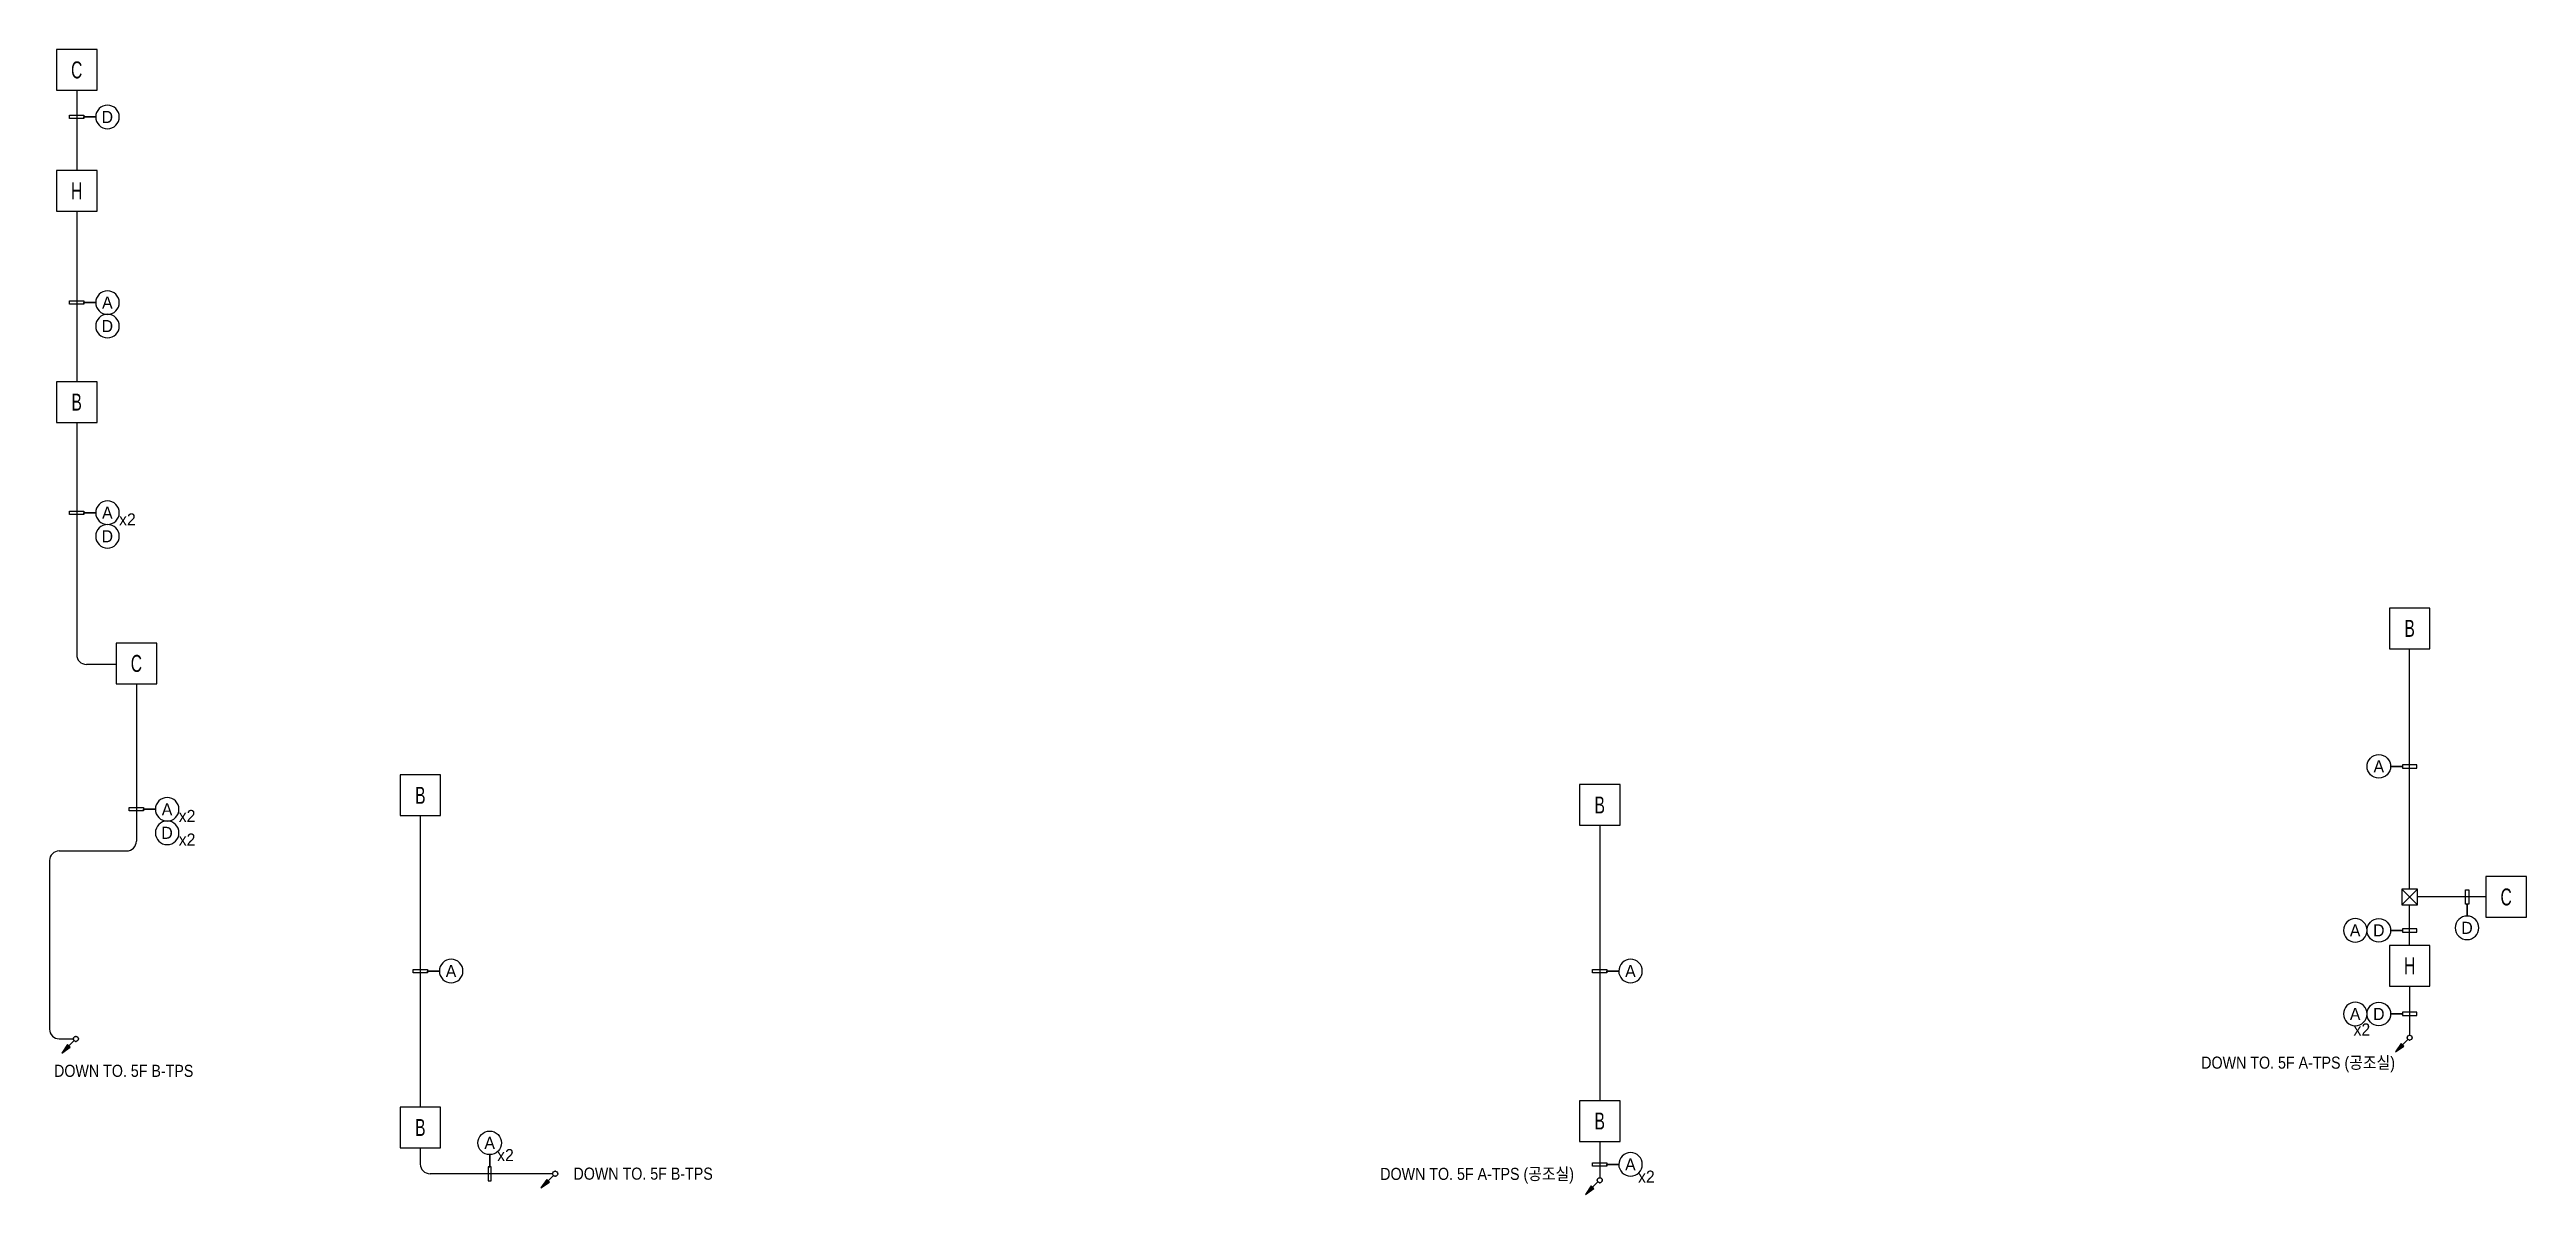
# Model space of a CAD drawing. Header units: millimetres. Extents: x 88230 to 502050, y -351975 to 882900.
# Drawn here: x 97813 to 174574, y 820286 to 855750 of the extents above; entities that cross this region are included whole.
import ezdxf
from ezdxf.enums import TextEntityAlignment as Align

# ---------------------------------------------------------------- set-up
doc = ezdxf.new("R2010")
doc.units = ezdxf.units.MM
doc.header["$LTSCALE"] = 150
for name, color, linetype in [('------16 CCTV', 3, 'Continuous'), ('-----20 General Symbol', 3, 'Continuous'), ('-----29 Indicator', 1, 'Continuous'), ('-----30 Text', 2, 'Continuous'), ('4', 4, 'Continuous')]:
    doc.layers.add(name, color=color, linetype=linetype)
doc.styles.add('ELEC', font='')
doc.styles.get('ELEC').set_extended_font_data('Dotum')

msp = doc.modelspace()

# ---------------------------------------------------------------- texts
at = {"layer": '-----30 Text', "style": 'ELEC'}
for s, p in [('D', (99605, 853663)), ('A', (99605, 847913)), ('D', (99605, 847184)), ('A', (99605, 841403)), ('D', (99605, 840674)), ('A', (169998, 833546)), ('A', (101455, 832217)), ('D', (101455, 831487)), ('A', (169264, 828466)), ('D', (169998, 828466)), ('D', (172732, 828544)), ('A', (110255, 827206)), ('A', (146805, 827206)), ('A', (169264, 825876)), ('D', (169998, 825876)), ('A', (111453, 821883)), ('A', (146805, 821216))]:
    msp.add_text(s, height=375, dxfattribs=at).set_placement(p, align=Align.MIDDLE)
for p in [(99967, 841008), (101817, 831822), (101817, 831092), (169214, 825208), (111684, 821317), (147040, 820650)]:
    msp.add_text('x2', height=375, dxfattribs=at).set_placement(p)
at = {"style": 'ELEC', "width": 0.9}
for s, p in [('DOWN TO. 5F A-TPS (공조실)', (167497, 824336)), ('DOWN TO. 5F B-TPS', (100112, 824115)), ('DOWN TO. 5F B-TPS', (116209, 820930)), ('DOWN TO. 5F A-TPS (공조실)', (142054, 820890))]:
    msp.add_text(s, height=375, dxfattribs=at).set_placement(p, align=Align.MIDDLE)

# ---------------------------------------------------------------- blocks, each defined once
blk = doc.blocks.new('O01')
blk.add_hatch(color=256).paths.add_polyline_path([(-149, -218), (-218, -149), (-368, -368)])
blk.add_line((-46, -46), (-184, -184))
blk.add_lwpolyline([(-368, -368), (-149, -218), (-218, -149), (-368, -368)])
blk.add_circle((0, 0), 65)
for p in [(-65, 0), (-65, 0), (0, 65), (0, 65), (65, 0), (65, 0), (0, -65), (0, -65)]:
    blk.add_point(p)
blk = doc.blocks.new('GOK_C')
at = {"layer": '-----20 General Symbol', "color": 1}
blk.add_lwpolyline([(114698, -205929), (115958, -205929), (115958, -204669), (114698, -204669)], close=True, dxfattribs=at)
at = {"layer": '-----20 General Symbol', "color": 3, "style": 'ELEC', "width": 0.7}
blk.add_text('C', height=525, dxfattribs=at).set_placement((115328, -205299), align=Align.MIDDLE_CENTER)
blk = doc.blocks.new('GOK_B')
at = {"layer": '-----20 General Symbol', "color": 1}
blk.add_lwpolyline([(272950, 41850), (274750, 41850), (274750, 43650), (272950, 43650)], close=True, dxfattribs=at)
at = {"layer": '-----20 General Symbol', "color": 3, "style": 'ELEC', "width": 0.7}
blk.add_text('B', height=750, dxfattribs=at).set_placement((273850, 42750), align=Align.MIDDLE_CENTER)
blk = doc.blocks.new('GOK_H')
at = {"layer": '-----20 General Symbol', "color": 1}
blk.add_lwpolyline([(139470, -259730), (140730, -259730), (140730, -258470), (139470, -258470)], close=True, dxfattribs=at)
at = {"layer": '-----20 General Symbol', "color": 3, "style": 'ELEC', "width": 0.7}
blk.add_text('H', height=525, dxfattribs=at).set_placement((140100, -259100), align=Align.MIDDLE_CENTER)
blk = doc.blocks.new('BOX2')
for p, q in [((200, 200), (-200, -200)), ((-200, 200), (200, -200))]:
    blk.add_line(p, q)
blk.add_lwpolyline([(-200, 200), (200, 200), (200, -200), (-200, -200)], close=True)

# ---------------------------------------------------------------- linework, layer by layer
at = {"layer": '-----29 Indicator', "color": 1}
for points in [[(99244, 853663), (98872, 853663), (98872, 853612), (98435, 853612), (98435, 853714), (98872, 853714), (98872, 853637), (98872, 853663), (99244, 853663, 0.414214), (99609, 853298, 0.414214), (99974, 853663, 0.414214), (99609, 854028, 0.414214), (99244, 853663, 0.151042)], [(99244, 847913), (98872, 847913), (98872, 847862), (98435, 847862), (98435, 847964), (98872, 847964), (98872, 847887), (98872, 847913), (99244, 847913, 0.414214), (99609, 847548, 0.414214), (99974, 847913, 0.414214), (99609, 848278, 0.414214), (99244, 847913, 0.151042)], [(99244, 841403), (98872, 841403), (98872, 841352), (98435, 841352), (98435, 841454), (98872, 841454), (98872, 841377), (98872, 841403), (99244, 841403, 0.414214), (99609, 841038, 0.414214), (99974, 841403, 0.414214), (99609, 841768, 0.414214), (99244, 841403, 0.151042)], [(170363, 833546), (170735, 833546), (170735, 833494), (171172, 833494), (171172, 833597), (170735, 833597), (170735, 833520), (170735, 833546), (170363, 833546, -0.414214), (169998, 833181, -0.414214), (169633, 833546, -0.414214), (169998, 833910, -0.414214), (170363, 833546, -0.151042)], [(101094, 832217), (100722, 832217), (100722, 832166), (100285, 832166), (100285, 832268), (100722, 832268), (100722, 832191), (100722, 832217), (101094, 832217, 0.414214), (101459, 831852, 0.414214), (101824, 832217, 0.414214), (101459, 832582, 0.414214), (101094, 832217, 0.151042)], [(172732, 828909), (172732, 829282), (172681, 829282), (172681, 829718), (172784, 829718), (172784, 829282), (172707, 829282), (172732, 829282), (172732, 828909, 0.414214), (172367, 828544, 0.414214), (172732, 828180, 0.414214), (173097, 828544, 0.414214), (172732, 828909, 0.151042)], [(170363, 828466), (170735, 828466), (170735, 828414), (171172, 828414), (171172, 828517), (170735, 828517), (170735, 828440), (170735, 828466), (170363, 828466, -0.414214), (169998, 828101, -0.414214), (169633, 828466, -0.414214), (169998, 828830, -0.414214), (170363, 828466, -0.151042)], [(109894, 827206), (109522, 827206), (109522, 827154), (109085, 827154), (109085, 827257), (109522, 827257), (109522, 827180), (109522, 827206), (109894, 827206, 0.414214), (110259, 826841, 0.414214), (110624, 827206, 0.414214), (110259, 827570, 0.414214), (109894, 827206, 0.151042)], [(146444, 827206), (146072, 827206), (146072, 827154), (145635, 827154), (145635, 827257), (146072, 827257), (146072, 827180), (146072, 827206), (146444, 827206, 0.414214), (146809, 826841, 0.414214), (147174, 827206, 0.414214), (146809, 827570, 0.414214), (146444, 827206, 0.151042)], [(170363, 825876), (170735, 825876), (170735, 825824), (171172, 825824), (171172, 825927), (170735, 825927), (170735, 825850), (170735, 825876), (170363, 825876, -0.414214), (169998, 825511, -0.414214), (169633, 825876, -0.414214), (169998, 826240, -0.414214), (170363, 825876, -0.151042)], [(111453, 821518), (111453, 821145), (111402, 821145), (111402, 820709), (111504, 820709), (111504, 821145), (111427, 821145), (111453, 821145), (111453, 821518, -0.414214), (111088, 821883, -0.414214), (111453, 822248, -0.414214), (111818, 821883, -0.414214), (111453, 821518, -0.151042)], [(146444, 821216), (146072, 821216), (146072, 821164), (145635, 821164), (145635, 821267), (146072, 821267), (146072, 821190), (146072, 821216), (146444, 821216, 0.414214), (146809, 820851, 0.414214), (147174, 821216, 0.414214), (146809, 821580, 0.414214), (146444, 821216, 0.151042)]]:
    msp.add_lwpolyline(points, format="xyb", dxfattribs=at)
for centre, start, end in [((99609, 847184), 90, 180), ((99609, 847184), 0, 90), ((99609, 847184), 180, 270), ((99609, 847184), 270, 0), ((99609, 840674), 90, 180), ((99609, 840674), 180, 270), ((99609, 840674), 0, 90), ((99609, 840674), 270, 0), ((101459, 831487), 90, 180), ((101459, 831487), 180, 270), ((101459, 831487), 0, 90), ((101459, 831487), 270, 0), ((169268, 828466), 90, 180), ((169268, 828466), 180, 270), ((169268, 828466), 0, 90), ((169268, 828466), 270, 0), ((169268, 825876), 90, 180), ((169268, 825876), 0, 90), ((169268, 825876), 180, 270), ((169268, 825876), 270, 0)]:
    msp.add_arc(centre, 365, start, end, dxfattribs=at)
at = {"layer": '4'}
for p, q in [((98654, 854490), (98654, 852000)), ((98654, 850740), (98654, 845460)), ((98654, 844200), (98654, 837005)), ((99874, 836705), (98954, 836705)), ((170954, 829740), (170954, 837190)), ((100504, 836105), (100504, 831227)), ((109304, 832019), (109304, 822990)), ((145854, 831720), (145854, 823190)), ((97813, 830627), (97813, 825805)), ((98113, 830927), (100204, 830927)), ((170954, 828000), (170954, 829260)), ((173314, 829500), (171194, 829500)), ((170954, 826740), (170954, 825220)), ((170954, 826740), (170954, 825220)), ((97813, 825805), (97813, 825405)), ((98113, 825105), (98554, 825105)), ((109304, 821730), (109304, 821227)), ((145854, 821930), (145854, 820805)), ((113405, 820927), (109604, 820927))]:
    msp.add_line(p, q, dxfattribs=at)
for centre, start, end in [((98954, 837005), 180, 270), ((98113, 830627), 90, 180), ((100204, 831227), 270, 0), ((98113, 825405), 180, 270), ((109604, 821227), 180, 270)]:
    msp.add_arc(centre, 300, start, end, dxfattribs=at)

# ---------------------------------------------------------------- block references
at = {"layer": '------16 CCTV', "extrusion": (0, 0, -1), "xscale": 1.2, "yscale": 1.2, "zscale": -1.2}
msp.add_blockref('BOX2', (-170954, 829500), dxfattribs=at)
at = {"layer": '-----20 General Symbol'}
for name, p in [('GOK_C', (-16674, 1060419)), ('GOK_H', (-41446, 1110470)), ('GOK_C', (-14824, 1042034)), ('GOK_C', (58616, 1034799)), ('GOK_H', (30854, 1086470))]:
    msp.add_blockref(name, p, dxfattribs=at)
for name, p, xscale, yscale, zscale in [('GOK_B', (-93041, 814905), 0.6999999999970896, 0.6999999999970896, 0.6999999999970896), ('GOK_B', (-20741, 807895), 0.6999999999970896, 0.6999999999970896, 0.6999999999970896), ('GOK_B', (-82391, 802724), 0.6999999999970896, 0.6999999999970896, 0.6999999999970896), ('GOK_B', (-45841, 802425), 0.6999999999970896, 0.6999999999970896, 0.6999999999970896), ('O01', (98632, 825105), 1.199999999953434, 1.199999999953434, 1.199999999953434), ('O01', (170954, 825142), 1.199999999953434, 1.199999999953434, 1.199999999953434), ('O01', (170954, 825142), 1.199999999953434, 1.199999999953434, 1.199999999953434), ('GOK_B', (-82391, 792435), 0.6999999999970896, 0.6999999999970896, 0.6999999999970896), ('GOK_B', (-45841, 792635), 0.6999999999970896, 0.6999999999970896, 0.6999999999970896), ('O01', (113483, 820927), 1.199999999953434, 1.199999999953434, 1.199999999953434), ('O01', (145854, 820727), 1.199999999953434, 1.199999999953434, 1.199999999953434)]:
    msp.add_blockref(name, p, dxfattribs=dict(at, xscale=xscale, yscale=yscale, zscale=zscale))

msp.set_redraw_order([(e.dxf.handle, doc.entitydb.next_handle()) for e in msp.query("TEXT MTEXT ATTDEF DIMENSION ARC_DIMENSION")])  # texts and dimensions are drawn at this point

doc.saveas('drawing.dxf')
